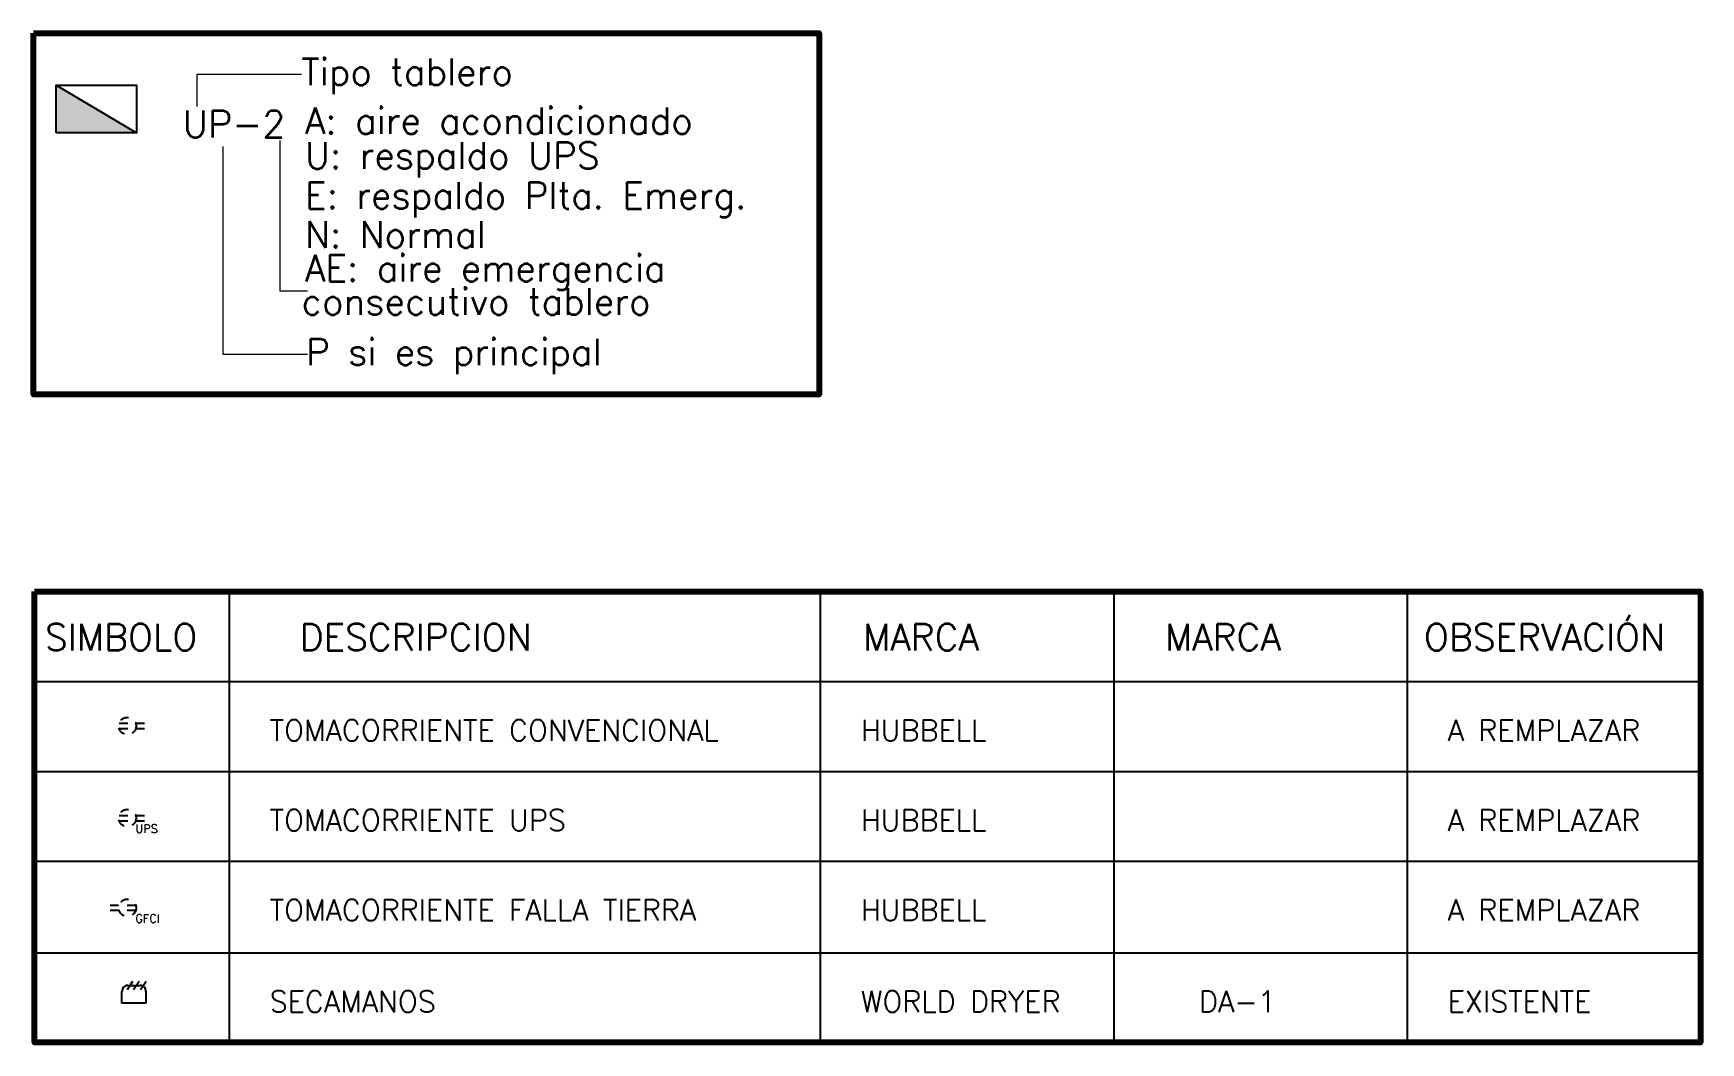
# Model space of a CAD drawing. Extents: x 622.2 to 680.8, y 643.9 to 685.6.
# Drawn here: x 661.03 to 680.81, y 672.36 to 684.32 of the extents above; entities that cross this region are included whole.
import ezdxf

# ---------------------------------------------------------------- set-up
doc = ezdxf.new("R2010")
doc.units = 0
doc.header["$LTSCALE"] = 0.5
doc.header["$MEASUREMENT"] = 0
doc.linetypes.add('HIDDEN2', pattern=[0.1875, 0.125, -0.0625])
for name, color, linetype in [('2', 1, 'CONTINUOUS'), ('ALUMBRADO', 6, 'CONTINUOUS'), ('TOMAS', 4, 'HIDDEN2'), ('UNIFILAR', 1, 'CONTINUOUS')]:
    doc.layers.add(name, color=color, linetype=linetype)
doc.styles.add('romans', font='romans.shx')

msp = doc.modelspace()

# ---------------------------------------------------------------- texts
at = {"layer": 'ALUMBRADO', "color": 3, "style": 'romans'}
for s, p in [('UPS', (662.242, 674.845)), ('GFCI', (662.242, 673.78))]:
    msp.add_text(s, height=0.0987, dxfattribs=at).set_placement(p)
at = {"layer": 'UNIFILAR', "color": 7, "style": 'romans'}
for s, height, p in [('Tipo tablero ', 0.31479, (664.212, 683.709)), ('consecutivo tablero ', 0.31479, (664.212, 680.986)), ('P si es principal', 0.31479, (664.264, 680.389)), ('SIMBOLO', 0.3148, (661.169, 677.008)), ('DESCRIPCION', 0.31479, (664.19, 677.008)), ('MARCA', 0.3148, (670.871, 677.008)), ('MARCA', 0.3148, (674.452, 677.008)), ('OBSERVACIÓN', 0.31479, (677.524, 677.008)), ('TOMACORRIENTE CONVENCIONAL', 0.25, (663.834, 675.936)), ('HUBBELL', 0.25, (670.845, 675.936)), ('A REMPLAZAR', 0.25, (677.806, 675.936)), ('TOMACORRIENTE UPS', 0.25, (663.834, 674.87)), ('HUBBELL', 0.25, (670.845, 674.87)), ('A REMPLAZAR', 0.25, (677.806, 674.87)), ('TOMACORRIENTE FALLA TIERRA', 0.25, (663.834, 673.805)), ('HUBBELL', 0.25, (670.845, 673.805)), ('A REMPLAZAR', 0.25, (677.806, 673.805)), ('SECAMANOS', 0.25, (663.834, 672.72)), ('WORLD DRYER', 0.25, (670.845, 672.72)), ('DA-1', 0.25, (674.857, 672.72)), ('EXISTENTE ', 0.25, (677.806, 672.72))]:
    msp.add_text(s, height=height, dxfattribs=at).set_placement(p)
at = {"layer": 'UNIFILAR', "color": 5, "style": 'romans'}
for s, height, p in [('A: aire acondicionado', 0.31479, (664.253, 683.131)), ('U: respaldo UPS', 0.31479, (664.253, 682.719)), ('E: respaldo Plta. Emerg.', 0.31479, (664.253, 682.245)), ('N: Normal', 0.3148, (664.253, 681.781)), ('AE: aire emergencia', 0.31479, (664.253, 681.382))]:
    msp.add_text(s, height=height, dxfattribs=at).set_placement(p)
at = {"layer": 'UNIFILAR', "color": 3, "style": 'romans'}
msp.add_text('UP-2', height=0.3197, dxfattribs=at).set_placement((662.802, 683.089))

# ---------------------------------------------------------------- linework, layer by layer
at = {"layer": '2'}
for p, q in [((663.354, 677.705), (663.354, 672.358)), ((670.365, 677.705), (670.365, 672.358)), ((673.846, 677.705), (673.846, 672.358)), ((677.326, 677.705), (677.326, 672.358)), ((661.045, 676.64), (680.806, 676.64)), ((661.045, 675.574), (680.806, 675.574)), ((661.045, 674.508), (680.806, 674.508)), ((661.045, 673.423), (680.806, 673.423))]:
    msp.add_line(p, q, dxfattribs=at)
at = {"layer": 'TOMAS', "color": 4}
for p, q in [((662.051, 676.145), (662.37, 676.145)), ((662.051, 676.084), (662.37, 676.084)), ((662.243, 673.984), (661.924, 673.984)), ((662.243, 673.923), (661.924, 673.923))]:
    msp.add_line(p, q, dxfattribs=at)
at = {"layer": 'TOMAS', "color": 5}
for p, q in [((662.051, 675.049), (662.37, 675.049)), ((662.051, 674.988), (662.37, 674.988))]:
    msp.add_line(p, q, dxfattribs=at)
at = {"layer": 'TOMAS', "linetype": 'Continuous'}
for p, q in [((662.083, 672.827), (662.083, 672.966)), ((662.209, 673.081), (662.143, 672.984)), ((662.152, 673.034), (662.3, 673.034)), ((662.285, 673.081), (662.219, 672.984)), ((662.371, 673.081), (662.304, 672.984)), ((662.367, 673.034), (662.367, 673.034)), ((662.367, 672.966), (662.367, 672.827)), ((662.367, 672.827), (662.083, 672.827))]:
    msp.add_line(p, q, dxfattribs=at)
at = {"layer": 'TOMAS', "color": 4}
for centre in [(662.147, 676.112), (662.147, 673.956)]:
    msp.add_circle(centre, 0.103, dxfattribs=at)
at = {"layer": 'TOMAS', "color": 5}
msp.add_circle((662.147, 675.021), 0.103, dxfattribs=at)
at = {"layer": 'TOMAS', "linetype": 'Continuous'}
for centre, start, end in [((662.147, 672.971), 85.9188, 184.8879), ((662.304, 672.971), 355.1121, 94.0812)]:
    msp.add_arc(centre, 0.0631, start, end, dxfattribs=at)
at = {"layer": 'UNIFILAR', "lineweight": 15}
for p, q in [((662.975, 683.456), (662.975, 683.838)), ((662.975, 683.838), (664.213, 683.838)), ((663.955, 683.054), (663.955, 681.27)), ((663.284, 680.518), (663.284, 682.982)), ((663.955, 681.27), (664.285, 681.27)), ((664.285, 680.518), (663.284, 680.518))]:
    msp.add_line(p, q, dxfattribs=at)
at = {"layer": 'UNIFILAR', "color": 4}
msp.add_line((661.301, 683.711), (662.257, 683.146), dxfattribs=at)
at = {"layer": 'UNIFILAR', "color": 4, "lineweight": 100}
for points in [[(661.032, 684.324), (670.352, 684.324), (670.352, 680.042), (661.032, 680.042)], [(661.032, 684.324), (670.352, 684.324), (670.352, 680.042), (661.032, 680.042), (661.032, 680.042)], [(661.045, 677.705), (680.806, 677.705), (680.806, 672.358), (661.045, 672.358)]]:
    msp.add_lwpolyline(points, close=True, dxfattribs=at)
at = {"layer": 'UNIFILAR', "color": 6}
msp.add_lwpolyline([(661.301, 683.146), (661.301, 683.711), (662.257, 683.711), (662.257, 683.146)], close=True, dxfattribs=at)
at = {"layer": 'UNIFILAR', "color": 4}
for points in [[(661.301, 683.711), (661.301, 683.146), (661.517, 683.362)], [(662.257, 683.146), (661.301, 683.711), (661.517, 683.362)], [(661.301, 683.146), (662.257, 683.146), (661.517, 683.362)]]:
    msp.add_solid(points, dxfattribs=at)

msp.set_redraw_order([(e.dxf.handle, doc.entitydb.next_handle()) for e in msp.query("TEXT MTEXT ATTDEF DIMENSION ARC_DIMENSION")])  # texts and dimensions are drawn at this point

doc.saveas('drawing.dxf')
